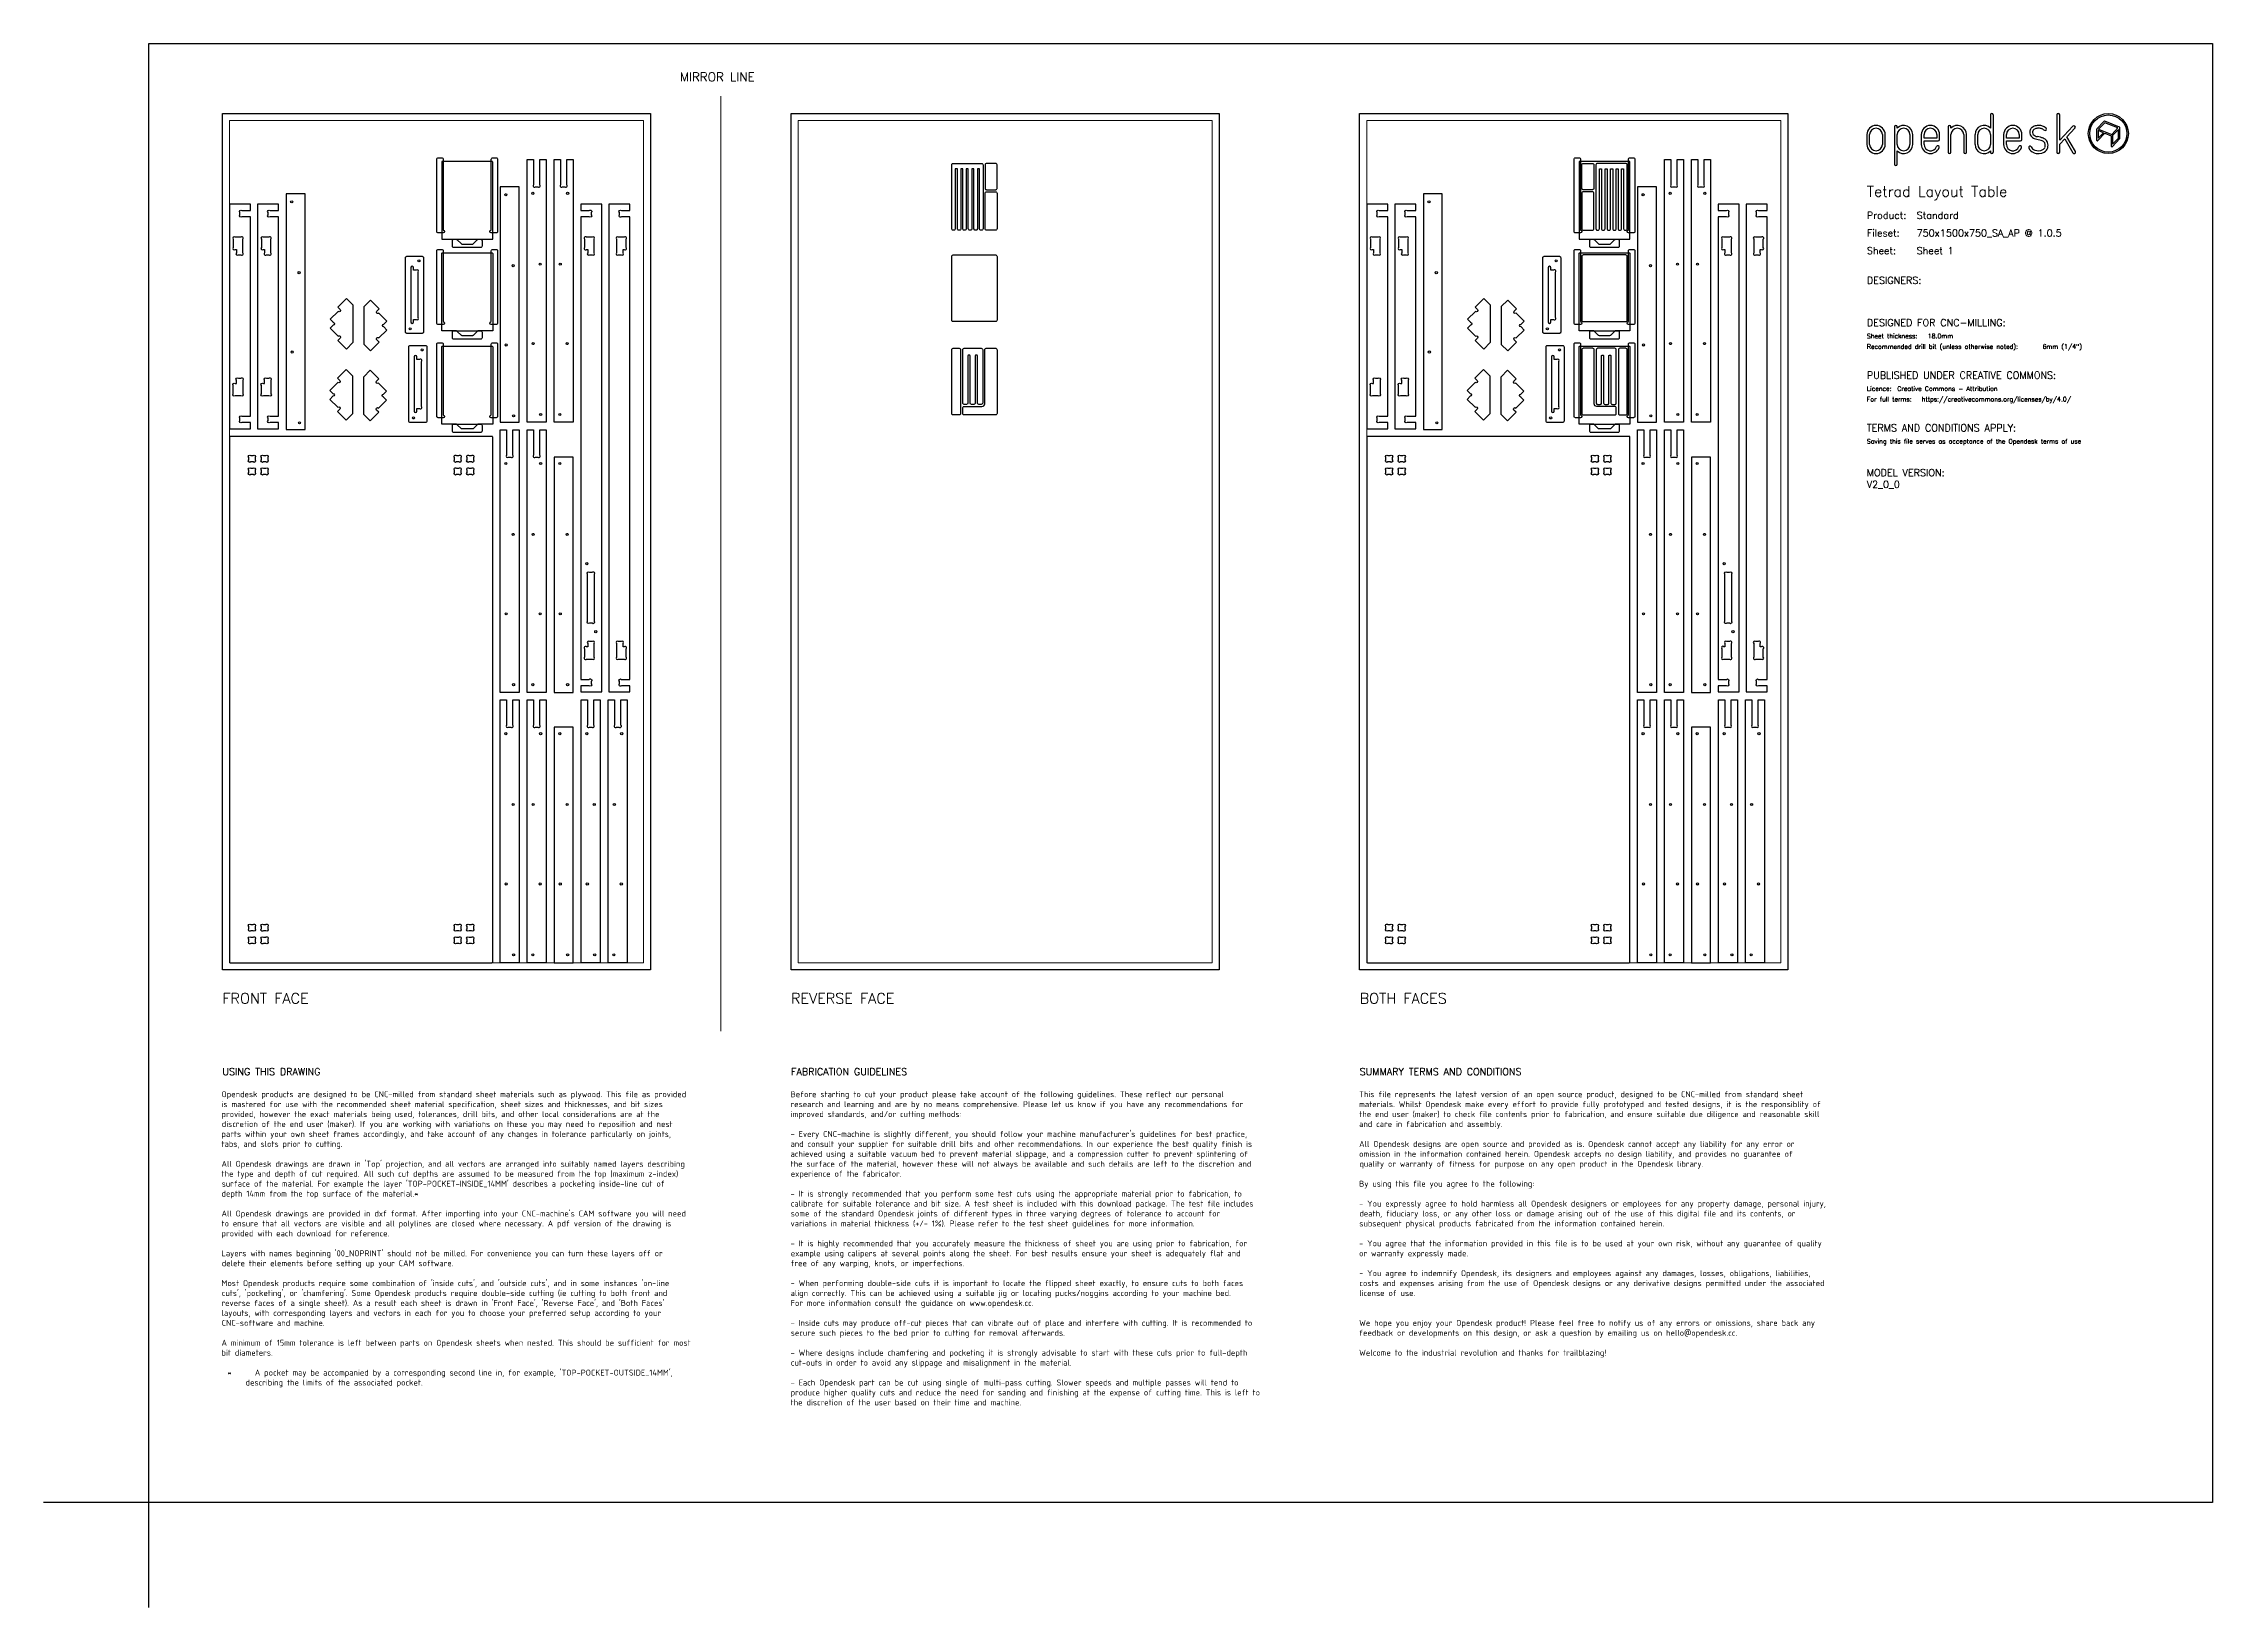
# Model space of a CAD drawing. Header units: millimetres. Extents: x -300 to 5880, y -300 to 4158.
import ezdxf
from ezdxf.enums import TextEntityAlignment as Align

# ---------------------------------------------------------------- set-up
doc = ezdxf.new("R2010")
doc.units = ezdxf.units.MM
doc.layers.add('00-NOPRINT_TEXT', color=7, linetype='Continuous', lineweight=25)
doc.layers.add('00_NOPRINT_TOLERANCE', color=7, linetype='Continuous', lineweight=5)
for name, color, linetype, lineweight, true_color in [('BOARD_$TH-NOMINAL', 3, 'Continuous', 30, 0x00ff00), ('REV-POCKET-INSIDE_14.000MM', 206, 'Continuous', 25, 0x531780), ('REV-POCKET-INSIDE_15.000MM', 226, 'Continuous', 25, 0x80176a), ('REV-POCKET-INSIDE_5.000MM', 196, 'Continuous', 25, 0x4a1780), ('TOP-CUT-INSIDE_18.000MM', 1, 'Continuous', 25, 0xff1c00), ('TOP-CUT-OUTSIDE_18.000MM', 220, 'Continuous', 25, 0xff00d1), ('TOP-HOLE-6.000MM-DIAM_18.000MM', 3, 'Continuous', 25, 0x00ff0c), ('TOP-HOLE-6.000MM-DIAM_8.000MM', 60, 'Continuous', 25, 0xadff00), ('TOP-POCKET-INSIDE_13.000MM', 5, 'Continuous', 25, 0x000fff), ('TOP-POCKET-INSIDE_9.000MM', 60, 'Continuous', 25, 0xb0ff00)]:
    doc.layers.add(name, color=color, linetype=linetype, lineweight=lineweight, true_color=true_color)
doc.styles.add('OD-ISOCP-17_221', font='isocp.shx')
doc.styles.add('OD-ISOCP-17_222', font='isocp.shx')
doc.styles.add('OD-ISOCP-17_223', font='isocp.shx')
doc.styles.add('OD-ISOCP-17_224', font='isocp.shx')
doc.styles.add('OD-ISOCP-17_225', font='isocp.shx')
doc.styles.add('OD-ISOCP-17_226', font='isocp.shx')
doc.styles.add('OD-ISOCP-17_227', font='isocp.shx')
doc.styles.add('OD-ISOCP-17_228', font='isocp.shx')
doc.styles.add('OD-ISOCP-17_229', font='isocp.shx')
doc.styles.add('OD-ISOCP-17_230', font='isocp.shx')
doc.styles.add('OD-ISOCP-17_231', font='isocp.shx')
doc.styles.add('OD-ISOCP-17_232', font='isocp.shx')
doc.styles.add('OD-ISOCP-17_233', font='isocp.shx')
doc.styles.add('OD-ISOCP-17_234', font='isocp.shx')
doc.styles.add('OD-ISOCP-17_235', font='isocp.shx')
doc.styles.add('OD-ISOCP-17_236', font='isocp.shx')
doc.styles.add('OD-ISOCP-17_237', font='isocp.shx')
doc.styles.add('OD-ISOCP-17_238', font='isocp.shx')
doc.styles.add('OD-ISOCP-17_239', font='isocp.shx')
doc.styles.add('OD-ISOCP-17_240', font='isocp.shx')
doc.styles.add('OD-ISOCP-17_241', font='isocp.shx')
doc.styles.add('OD-ISOCP-17_242', font='isocp.shx')
doc.styles.add('OD-ISOCP-17_243', font='isocp.shx')
doc.styles.add('OD-ISOCP-17_244', font='isocp.shx')
doc.styles.add('OD-ISOCP-17_245', font='isocp.shx')
doc.styles.add('OD-ISOCP-17_246', font='isocp.shx')
doc.styles.add('OD-ISOCP-17_247', font='isocp.shx')
doc.styles.add('OD-ISOCP-17_248', font='isocp.shx')
doc.styles.add('OD-ISOCP-17_249', font='isocp.shx')
doc.styles.add('OD-ISOCP-17_250', font='isocp.shx')
doc.styles.add('OD-ISOCP-17_251', font='isocp.shx')
doc.styles.add('OD-ISOCP-17_252', font='isocp.shx')
doc.styles.add('OD-ISOCP-17_253', font='isocp.shx')
doc.styles.add('OD-ISOCP-17_254', font='isocp.shx')
doc.styles.add('OD-ISOCP-17_255', font='isocp.shx')
doc.styles.add('OD-ISOCP-17_256', font='isocp.shx')
doc.styles.add('OD-ISOCP-17_257', font='isocp.shx')
doc.styles.add('OD-ISOCP-17_258', font='isocp.shx')
doc.styles.add('OD-ISOCP-17_259', font='isocp.shx')
doc.styles.add('OD-ISOCP-17_260', font='isocp.shx')
doc.styles.add('OD-ISOCP-17_261', font='isocp.shx')
doc.styles.add('OD-ISOCP-17_262', font='isocp.shx')
doc.styles.add('OD-ISOCP-17_263', font='isocp.shx')
doc.styles.add('OD-ISOCP-17_264', font='isocp.shx')
doc.styles.add('OD-ISOCP-17_265', font='isocp.shx')
doc.styles.add('OD-ISOCP-17_266', font='isocp.shx')
doc.styles.add('OD-ISOCP-17_267', font='isocp.shx')
doc.styles.add('OD-ISOCP-17_268', font='isocp.shx')
doc.styles.add('OD-ISOCP-17_269', font='isocp.shx')
doc.styles.add('OD-ISOCP-17_270', font='isocp.shx')
doc.styles.add('OD-ISOCP-17_271', font='isocp.shx')
doc.styles.add('OD-ISOCP-17_272', font='isocp.shx')
doc.styles.add('OD-ISOCP-17_273', font='isocp.shx')
doc.styles.add('OD-ISOCP-17_274', font='isocp.shx')
doc.styles.add('OD-ISOCP-17_275', font='isocp.shx')
doc.styles.add('OD-ISOCP-17_276', font='isocp.shx')
doc.styles.add('OD-ISOCP-17_277', font='isocp.shx')
doc.styles.add('OD-ISOCP-17_278', font='isocp.shx')
doc.styles.add('OD-ISOCP-17_279', font='isocp.shx')
doc.styles.add('OD-ISOCP-17_280', font='isocp.shx')
doc.styles.add('OD-ISOCP-17_281', font='isocp.shx')
doc.styles.add('OD-ISOCP-17_282', font='isocp.shx')
doc.styles.add('OD-ISOCP-17_283', font='isocp.shx')
doc.styles.add('OD-ISOCP-17_284', font='isocp.shx')
doc.styles.add('OD-ISOCP-17_285', font='isocp.shx')
doc.styles.add('OD-ISOCP-17_286', font='isocp.shx')
doc.styles.add('OD-ISOCP-17_287', font='isocp.shx')
doc.styles.add('OD-ISOCP-17_288', font='isocp.shx')
doc.styles.add('OD-SIMPLEX-13_86', font='simplex.shx')
doc.styles.add('OD-SIMPLEX-20_82', font='simplex.shx')
doc.styles.add('OD-SIMPLEX-20_86', font='simplex.shx')
doc.styles.add('OD-SIMPLEX-20_87', font='simplex.shx')
doc.styles.add('OD-SIMPLEX-20_88', font='simplex.shx')
doc.styles.add('OD-SIMPLEX-25_89', font='simplex.shx')
doc.styles.add('OD-SIMPLEX-30_83', font='simplex.shx')
doc.styles.add('OD-SIMPLEX-30_87', font='simplex.shx')
doc.styles.add('OD-SIMPLEX-30_88', font='simplex.shx')
doc.styles.add('OD-SIMPLEX-30_89', font='simplex.shx')

# ---------------------------------------------------------------- blocks, each defined once
blk = doc.blocks.new('Borders Opendesk_7')
at = {"layer": '00-NOPRINT_TEXT'}
for p, q in [((0, 4158), (5880, 4158)), ((0, 0), (0, 4158)), ((5880, 4158), (5880, 0)), ((4895, 3898), (4895, 3870.1)), ((4902.9, 3870.1), (4902.9, 3898)), ((4939.3, 3898), (4939.3, 3870.1)), ((4947.3, 3870.1), (4947.3, 3898)), ((4973.4, 3920.1), (4973.4, 3814.1)), ((4981.3, 3916.7), (4981.3, 3920.1)), ((4981.3, 3870.1), (4981.3, 3898)), ((5017.7, 3898), (5017.7, 3870.1)), ((5025.6, 3870.1), (5025.6, 3898)), ((5050, 3898), (5050, 3870.1)), ((5058, 3888.1), (5058, 3898)), ((5094.4, 3898), (5094.4, 3888.1)), ((5102.3, 3884.1), (5102.3, 3898)), ((5126.6, 3920.1), (5126.6, 3848)), ((5134.5, 3916.7), (5134.5, 3920.1)), ((5134.5, 3848), (5134.5, 3898)), ((5170.9, 3898), (5170.9, 3848)), ((5178.9, 3848), (5178.9, 3898)), ((5203, 3898), (5203, 3870.1)), ((5211, 3870.1), (5211, 3898)), ((5247.4, 3954), (5247.4, 3916.7)), ((5247.4, 3898), (5247.4, 3870.1)), ((5255.3, 3848), (5255.3, 3954)), ((5284.6, 3898), (5284.6, 3870.1)), ((5292.6, 3888.1), (5292.6, 3898)), ((5329, 3898), (5329, 3888.1)), ((5336.9, 3884.1), (5336.9, 3898)), ((5436.4, 3954), (5436.4, 3848)), ((5444.4, 3881.9), (5444.4, 3954)), ((5482.1, 3922), (5444.4, 3881.9)), ((5464.8, 3892.1), (5487.9, 3916.6)), ((5549.5, 3912.6), (5549.5, 3882.2)), ((5570.5, 3935.8), (5550.1, 3914)), ((5553.1, 3880.8), (5572.9, 3901.9)), ((5553.7, 3909.6), (5553.7, 3887.4)), ((5568.8, 3903.5), (5553.7, 3909.6)), ((5553.7, 3887.4), (5568.8, 3903.5)), ((5572.6, 3931.9), (5555.2, 3913.4)), ((5555.2, 3913.4), (5592.6, 3898.3)), ((5610, 3916.9), (5572.6, 3931.9)), ((5614.4, 3919.6), (5572.8, 3936.3)), ((5572.9, 3901.9), (5591.1, 3894.5)), ((5591.1, 3894.5), (5591.1, 3865.5)), ((5592.6, 3898.3), (5610, 3916.9)), ((5611.5, 3912.4), (5595.2, 3895.1)), ((5595.2, 3895.1), (5595.2, 3870.7)), ((5611.5, 3888.1), (5611.5, 3912.4)), ((5615.7, 3887.3), (5615.7, 3917.6)), ((4981.3, 3814.1), (4981.3, 3851.4)), ((5094.4, 3888.1), (5058, 3888.1)), ((5058, 3870.1), (5058, 3880.1)), ((5058, 3880.1), (5098.3, 3880.1)), ((5247.4, 3851.4), (5247.4, 3848)), ((5329, 3888.1), (5292.6, 3888.1)), ((5292.6, 3870.1), (5292.6, 3880.1)), ((5292.6, 3880.1), (5332.9, 3880.1)), ((5444.4, 3870.4), (5459.1, 3886)), ((5444.4, 3848), (5444.4, 3870.4)), ((5459.1, 3886), (5482.1, 3846)), ((5489, 3850), (5464.8, 3892.1)), ((5594.7, 3864.1), (5615.1, 3885.8)), ((5595.2, 3870.7), (5611.5, 3888.1)), ((0, 0), (-300, 0)), ((0, -300), (0, 0)), ((5880, 0), (0, 0))]:
    blk.add_line(p, q, dxfattribs=at)
for radius in [57, 52.9]:
    blk.add_circle((5582.9, 3901), radius, dxfattribs=at)
for centre, radius, start, end in [((5251.3, 3954), 3.97, 0, 180), ((5440.4, 3954), 3.97, 0, 180), ((4921.1, 3898), 26.1, 0, 180), ((4921.1, 3898), 18.2, 0, 180), ((4977.3, 3920.1), 3.97, 0, 180), ((4999.5, 3898), 26.1, 0, 134.13157), ((4999.5, 3898), 18.2, 0, 180), ((5076.2, 3898), 26.1, 0, 180), ((5076.2, 3898), 18.2, 0, 180), ((5130.6, 3920.1), 3.97, 0, 180), ((5152.7, 3898), 26.1, 0, 134.13157), ((5152.7, 3898), 18.2, 0, 180), ((5229.2, 3898), 26.1, 45.86843, 180), ((5229.2, 3898), 18.2, 0, 180), ((5310.8, 3898), 26.1, 0, 180), ((5310.8, 3898), 18.2, 0, 180), ((5377.2, 3904.5), 18.3, 167.09639, 235.84532), ((5375.9, 3904.8), 16.9, 150.51394, 167.04891), ((5377.5, 3903.4), 19, 138.98821, 149.26699), ((5377.5, 3903.4), 19, 127.9168, 138.98821), ((5380.5, 3899.5), 24, 111.70118, 127.9168), ((5377.2, 3904.5), 10.3, 167.96032, 235.86134), ((5375.9, 3904.8), 8.99, 151.05191, 168.02381), ((5377.5, 3903.4), 11.1, 138.98821, 148.80915), ((5377.5, 3903.4), 11.1, 127.9168, 138.98821), ((5380.5, 3899.5), 16, 111.70118, 127.9168), ((5382, 3911.6), 18.9, 235.85111, 248.09121), ((5383.5, 3891.9), 32.1, 90, 111.70118), ((5383.5, 3891.9), 24.2, 90, 111.70118), ((5388.7, 3928.4), 37, 248.09121, 257.53847), ((5383.5, 3878.8), 45.3, 80.71035, 90), ((5383.5, 3878.8), 37.3, 80.71035, 90), ((5385.9, 3893.2), 22.7, 71.50348, 80.71035), ((5385.9, 3893.2), 30.7, 71.50348, 80.71035), ((5387.1, 3896.7), 19, 61.03556, 71.50348), ((5387.1, 3896.7), 26.9, 61.03556, 71.50348), ((5387.1, 3896.7), 19, 46.7983, 61.03556), ((5387.1, 3896.7), 26.9, 46.7983, 61.03556), ((5402.8, 3913.5), 3.97, 226.7983, 46.7983), ((5485, 3919.3), 3.97, 316.71352, 136.71352), ((5551.6, 3912.6), 2.06, 136.76961, 180), ((5572, 3934.4), 2.06, 68.07144, 136.76961), ((5613.6, 3917.6), 2.06, 0, 68.07144), ((4921.1, 3870.1), 26.1, 180, 0), ((4921.1, 3870.1), 18.2, 180, 0), ((4999.5, 3870.1), 18.2, 180, 0), ((4999.5, 3870.1), 26.1, 225.86843, 0), ((5076.2, 3870.1), 26.1, 180, 340.02575), ((5076.2, 3870.1), 18.2, 180, 340.02575), ((5097, 3862.6), 3.97, 340.02575, 160.02575), ((5098.3, 3884.1), 3.97, 270, 0), ((5130.6, 3848), 3.97, 180, 0), ((5174.9, 3848), 3.97, 180, 0), ((5229.2, 3870.1), 26.1, 180, 314.13157), ((5229.2, 3870.1), 18.2, 180, 0), ((5251.3, 3848), 3.97, 180, 0), ((5310.8, 3870.1), 26.1, 180, 340.02575), ((5310.8, 3870.1), 18.2, 180, 340.02575), ((5331.6, 3862.6), 3.97, 340.02575, 160.02575), ((5332.9, 3884.1), 3.97, 270, 0), ((5359.7, 3861.7), 3.97, 24.78597, 204.78597), ((5380.2, 3871.2), 26.6, 204.78597, 247.9544), ((5380.2, 3871.2), 18.7, 204.78597, 247.9544), ((5382, 3911.6), 26.9, 235.85111, 248.09121), ((5383.5, 3879.3), 35.4, 247.9544, 298.20261), ((5388.7, 3928.4), 44.9, 248.09121, 257.53847), ((5383.5, 3879.3), 27.4, 247.9544, 298.20261), ((5300, 3526.6), 366.5, 76.19474, 77.53847), ((5300, 3526.6), 374.5, 76.19474, 77.53847), ((5372.7, 3822.5), 61.9, 69.1442, 76.19474), ((5372.7, 3822.5), 69.8, 69.1442, 76.19474), ((5389.5, 3866.6), 14.6, 38.92909, 69.1442), ((5390.6, 3866.1), 12.5, 298.20261, 343.80333), ((5389.5, 3866.6), 22.5, 38.92909, 69.1442), ((5390.6, 3866.1), 20.4, 298.20261, 343.80333), ((5393.9, 3870.2), 8.99, 17.58344, 38.92909), ((5385.6, 3867.6), 17.6, 343.80333, 17.58344), ((5393.9, 3870.2), 16.9, 17.58344, 38.92909), ((5385.6, 3867.6), 25.5, 343.80333, 17.58344), ((5440.4, 3848), 3.97, 180, 0), ((5485.5, 3848), 3.97, 209.84173, 29.84173), ((5551.6, 3882.2), 2.06, 180, 316.76961), ((5593.2, 3865.5), 2.06, 180, 316.76961), ((5613.6, 3887.3), 2.06, 316.76961, 0), ((4977.3, 3814.1), 3.97, 180, 0)]:
    blk.add_arc(centre, radius, start, end, dxfattribs=at)
at = {"layer": '00_NOPRINT_TOLERANCE', "ltscale": 0.379202}
for p, q in [((210, 3958), (1430, 3958)), ((210, 1518), (210, 3958)), ((1430, 3958), (1430, 1518)), ((1830, 3958), (3050, 3958)), ((1830, 1518), (1830, 3958)), ((3050, 3958), (3050, 1518)), ((3450, 3958), (4670, 3958)), ((3450, 1518), (3450, 3958)), ((4670, 3958), (4670, 1518)), ((1430, 1518), (210, 1518)), ((3050, 1518), (1830, 1518)), ((4670, 1518), (3450, 1518))]:
    blk.add_line(p, q, dxfattribs=at)
at = {"layer": '00_NOPRINT_TOLERANCE', "ltscale": 0.379043}
blk.add_line((1630, 1343.2), (1630, 4008), dxfattribs=at)
at = {"layer": '00_NOPRINT_TOLERANCE', "ltscale": 0.380876}
for p, q in [((230, 3938), (1410, 3938)), ((1850, 3938), (3030, 3938)), ((3470, 3938), (4650, 3938)), ((1410, 1538), (230, 1538)), ((3030, 1538), (1850, 1538)), ((4650, 1538), (3470, 1538))]:
    blk.add_line(p, q, dxfattribs=at)
at = {"layer": '00_NOPRINT_TOLERANCE', "ltscale": 0.380023}
for p, q in [((230, 1538), (230, 3938)), ((1410, 3938), (1410, 1538)), ((1850, 1538), (1850, 3938)), ((3030, 3938), (3030, 1538)), ((3470, 1538), (3470, 3938)), ((4650, 3938), (4650, 1538))]:
    blk.add_line(p, q, dxfattribs=at)
at = {"layer": 'BOARD_$TH-NOMINAL'}
for p, q in [((210, 3958), (1430, 3958)), ((210, 1518), (210, 3958)), ((1430, 3958), (1430, 1518)), ((1830, 3958), (3050, 3958)), ((1830, 1518), (1830, 3958)), ((3050, 3958), (3050, 1518)), ((3450, 3958), (4670, 3958)), ((3450, 1518), (3450, 3958)), ((4670, 3958), (4670, 1518)), ((1430, 1518), (210, 1518)), ((3050, 1518), (1830, 1518)), ((4670, 1518), (3450, 1518))]:
    blk.add_line(p, q, dxfattribs=at)
at = {"layer": '00-NOPRINT_TEXT'}
for s, height, style, p in [('MIRROR LINE', 25, 'OD-SIMPLEX-25_89', (1513.3, 4049.9)), ('Tetrad Layout Table', 30, 'OD-SIMPLEX-30_83', (4895, 3720.9)), ('Product:', 20, 'OD-SIMPLEX-20_82', (4895, 3657.9)), ('Standard', 20, 'OD-SIMPLEX-20_82', (5036.9, 3657.9)), ('Fileset:', 20, 'OD-SIMPLEX-20_82', (4895, 3607.7)), ('750x1500x750_SA_AP @ 1.0.5', 20, 'OD-SIMPLEX-20_82', (5036.9, 3607.6)), ('Sheet:', 20, 'OD-SIMPLEX-20_82', (4895, 3557.4)), ('Sheet 1', 20, 'OD-SIMPLEX-20_82', (5036.9, 3557.5)), ('DESIGNERS:', 20, 'OD-SIMPLEX-20_82', (4895, 3472.4)), ('DESIGNED FOR CNC-MILLING:', 20, 'OD-SIMPLEX-20_82', (4895, 3352.4)), ('Sheet thickness:', 13, 'OD-SIMPLEX-13_86', (4895, 3317.4)), ('Recommended drill bit (unless otherwise noted):', 13, 'OD-SIMPLEX-13_86', (4895, 3287.4)), ('18.0mm', 13, 'OD-SIMPLEX-13_86', (5068.3, 3317.4)), ('6mm (1/4")', 13, 'OD-SIMPLEX-13_86', (5395.5, 3287.4)), ('PUBLISHED UNDER CREATIVE COMMONS:', 20, 'OD-SIMPLEX-20_82', (4895, 3202.4)), ('Licence:', 13, 'OD-SIMPLEX-13_86', (4895, 3167.4)), ('Creative Commons - Attribution', 13, 'OD-SIMPLEX-13_86', (4981.5, 3167.4)), ('https://creativecommons.org/licenses/by/4.0/', 13, 'OD-SIMPLEX-13_86', (5051.1, 3137.4)), ('For full terms:', 13, 'OD-SIMPLEX-13_86', (4895, 3137.4)), ('TERMS AND CONDITIONS APPLY:', 20, 'OD-SIMPLEX-20_82', (4895, 3052.3)), ('Saving this file serves as acceptance of the Opendesk terms of use ', 13, 'OD-SIMPLEX-13_86', (4895, 3017.3))]:
    blk.add_text(s, height=height, dxfattribs=dict(at, style=style)).set_placement(p)
at = {"layer": '00-NOPRINT_TEXT', "color": 7}
for s, height, style, p in [('FRONT FACE', 30, 'OD-SIMPLEX-30_89', (210, 1451.3)), ('REVERSE FACE', 30, 'OD-SIMPLEX-30_88', (1830, 1451.3)), ('BOTH FACES', 30, 'OD-SIMPLEX-30_87', (3450, 1451.3)), ('USING THIS DRAWING', 20, 'OD-SIMPLEX-20_88', (210, 1237.4)), ('FABRICATION GUIDELINES', 20, 'OD-SIMPLEX-20_87', (1830, 1237.4)), ('SUMMARY TERMS AND CONDITIONS', 20, 'OD-SIMPLEX-20_86', (3450, 1237.4))]:
    blk.add_text(s, height=height, dxfattribs=dict(at, style=style)).set_placement(p, align=Align.TOP_LEFT)
for s, style, p in [('Opendesk products are designed to be CNC-milled from standard sheet materials such as plywood. This file as provided', 'OD-ISOCP-17_265', (207.4, 1154.7)), ('is mastered for use with the recommended sheet material specification, sheet sizes and thicknesses, and bit sizes', 'OD-ISOCP-17_266', (207.4, 1126.3)), ('provided, however the exact materials being used, tolerances, drill bits, and other local considerations are at the', 'OD-ISOCP-17_267', (207.4, 1098)), ('research and learning and are by no means comprehensive. Please let us know if you have any recommendations for', 'OD-ISOCP-17_241', (1828.7, 1126.3)), ('Before starting to cut your product please take account of the following guidelines. These reflect our personal', 'OD-ISOCP-17_240', (1828.7, 1154.7)), ('improved standards, and/or cutting methods:', 'OD-ISOCP-17_242', (1828.7, 1098)), ('the end user (maker) to check file contents prior to fabrication, and ensure suitable due diligence and reasonable skill', 'OD-ISOCP-17_223', (3448.5, 1098)), ('This file represents the latest version of an open source product, designed to be CNC-milled from standard sheet', 'OD-ISOCP-17_221', (3448.5, 1154.7)), ('materials. Whilst Opendesk make every effort to provide fully prototyped and tested designs, it is the responsiblity of', 'OD-ISOCP-17_222', (3448.5, 1126.3)), ('parts within your own sheet frames accordingly, and take account of any changes in tolerance particularly on joints,', 'OD-ISOCP-17_269', (207.4, 1041.3)), ('discretion of the end user (maker). If you are working with variations on these you may need to reposition and nest', 'OD-ISOCP-17_268', (208.1, 1069.7)), ("- Every CNC-machine is slightly different, you should follow your machine manufacturer's guidelines for best practice,", 'OD-ISOCP-17_243', (1828.7, 1041.3)), ('and care in fabrication and assembly.', 'OD-ISOCP-17_224', (3448.5, 1069.7)), ('tabs, and slots prior to cutting.', 'OD-ISOCP-17_270', (207.4, 1013)), ('and consult your supplier for suitable drill bits and other recommendations. In our experience the best quality finish is', 'OD-ISOCP-17_244', (1828.7, 1013)), ('achieved using a suitable vacuum bed to prevent material slippage, and a compression cutter to prevent splintering of', 'OD-ISOCP-17_245', (1828.7, 984.7)), ('All Opendesk designs are open source and provided as is. Opendesk cannot accept any liability for any error or', 'OD-ISOCP-17_225', (3448.5, 1013)), ('omission in the information contained herein. Opendesk accepts no design liability, and provides no guarantee of', 'OD-ISOCP-17_226', (3448.5, 984.7)), ('the type and depth of cut required. All such cut depths are assumed to be measured from the top (maximum z-index)', 'OD-ISOCP-17_272', (207.4, 928)), ("All Opendesk drawings are drawn in 'Top' projection, and all vectors are arranged into suitably named layers describing", 'OD-ISOCP-17_271', (207.4, 956.3)), ('the surface of the material, however these will not always be available and such details are left to the discretion and', 'OD-ISOCP-17_246', (1828.7, 956.3)), ('experience of the fabricator.', 'OD-ISOCP-17_247', (1829.2, 928)), ('quality or warranty of fitness for purpose on any open product in the Opendesk library.', 'OD-ISOCP-17_227', (3449.1, 956.3)), ('depth 14mm from the top surface of the material.*', 'OD-ISOCP-17_274', (207.4, 871.3)), ("surface of the material. For example the layer 'TOP-POCKET-INSIDE_14MM' describes a pocketing inside-line cut of", 'OD-ISOCP-17_273', (208, 899.7)), ('- It is strongly recommended that you perform some test cuts using the appropriate material prior to fabrication, to', 'OD-ISOCP-17_248', (1828.7, 871.3)), ('By using this file you agree to the following:', 'OD-ISOCP-17_228', (3448.5, 899.7)), ('to ensure that all vectors are visible and all polylines are closed where necessary. A pdf version of the drawing is', 'OD-ISOCP-17_276', (207.4, 786.3)), ("All Opendesk drawings are provided in dxf format. After importing into your CNC-machine's CAM software you will need", 'OD-ISOCP-17_275', (207.4, 814.7)), ('variations in material thickness (+/- 1%). Please refer to the test sheet guidelines for more information.', 'OD-ISOCP-17_251', (1828.7, 786.3)), ('some of the standard Opendesk joints of different types in three varying degrees of tolerance to account for', 'OD-ISOCP-17_250', (1829.2, 814.7)), ('calibrate for suitable tolerance and bit size. A test sheet is included with this download package. The test file includes', 'OD-ISOCP-17_249', (1829.3, 843)), ('- You expressly agree to hold harmless all Opendesk designers or employees for any property damage, personal injury,', 'OD-ISOCP-17_229', (3448.5, 843)), ('subsequent physical products fabricated from the information contained herein.', 'OD-ISOCP-17_231', (3449, 786.3)), ('death, fiduciary loss, or any other loss or damage arising out of the use of this digital file and its contents, or', 'OD-ISOCP-17_230', (3449.1, 814.7)), ('provided with each download for reference.', 'OD-ISOCP-17_277', (207.4, 758)), ('- It is highly recommended that you accurately measure the thickness of sheet you are using prior to fabrication, for', 'OD-ISOCP-17_252', (1828.7, 729.7)), ('- You agree that the information provided in this file is to be used at your own risk, without any guarantee of quality', 'OD-ISOCP-17_232', (3448.5, 729.7)), ("Layers with names beginning '00_NOPRINT' should not be milled. For convenience you can turn these layers off or", 'OD-ISOCP-17_278', (207.4, 701.3)), ('delete their elements before setting up your CAM software.', 'OD-ISOCP-17_279', (208.1, 673)), ('free of any warping, knots, or imperfections.', 'OD-ISOCP-17_254', (1828.7, 673)), ('example using calipers at several points along the sheet. For best results ensure your sheet is adequately flat and', 'OD-ISOCP-17_253', (1829.2, 701.3)), ('or warranty expressly made.', 'OD-ISOCP-17_233', (3448.5, 701.3)), ("Most Opendesk products require some combination of 'inside cuts', and 'outside cuts', and in some instances 'on-line", 'OD-ISOCP-17_280', (207.4, 616.3)), ('- When performing double-side cuts it is important to locate the flipped sheet exactly, to ensure cuts to both faces', 'OD-ISOCP-17_255', (1828.7, 616.3)), ('- You agree to indemnify Opendesk, its designers and employees against any damages, losses, obligations, liabilities,', 'OD-ISOCP-17_234', (3448.5, 644.7)), ('costs and expenses arising from the use of Opendesk designs or any derivative designs permitted under the associated', 'OD-ISOCP-17_235', (3449.1, 616.3)), ("reverse faces of a single sheet). As a result each sheet is drawn in 'Front Face', 'Reverse Face', and 'Both Faces'", 'OD-ISOCP-17_282', (207.4, 559.7)), ("cuts', 'pocketing', or 'chamfering'. Some Opendesk products require double-side cutting (ie cutting to both front and", 'OD-ISOCP-17_281', (208.1, 588)), ('align correctly. This can be achieved using a suitable jig or locating pucks/noggins according to your machine bed.', 'OD-ISOCP-17_256', (1828.7, 588)), ('For more information consult the guidance on www.opendesk.cc.', 'OD-ISOCP-17_257', (1828.7, 559.7)), ('license of use.', 'OD-ISOCP-17_236', (3448.8, 588)), ('layouts, with corresponding layers and vectors in each for you to choose your preferred setup according to your', 'OD-ISOCP-17_283', (207.8, 531.3)), ('CNC-software and machine.', 'OD-ISOCP-17_284', (208.2, 503)), ('- Inside cuts may produce off-cut pieces that can vibrate out of place and interfere with cutting. It is recommended to', 'OD-ISOCP-17_258', (1828.7, 503)), ('We hope you enjoy your Opendesk product! Please feel free to notify us of any errors or omissions, share back any', 'OD-ISOCP-17_237', (3448.5, 503)), ('A minimum of 15mm tolerance is left between parts on Opendesk sheets when nested. This should be sufficient for most', 'OD-ISOCP-17_285', (207.4, 446.3)), ('bit diameters.', 'OD-ISOCP-17_286', (207.4, 418)), ('- Where designs include chamfering and pocketing it is strongly advisable to start with these cuts prior to full-depth', 'OD-ISOCP-17_260', (1828.7, 418)), ('secure such pieces to the bed prior to cutting for removal afterwards.', 'OD-ISOCP-17_259', (1829.2, 474.7)), ('Welcome to the industrial revolution and thanks for trailblazing!', 'OD-ISOCP-17_239', (3448.5, 418)), ('feedback or developments on this design, or ask a question by emailing us on hello@opendesk.cc.', 'OD-ISOCP-17_238', (3448.5, 474.7)), ("*      A pocket may be accompanied by a corresponding second line in, for example, 'TOP-POCKET-OUTSIDE_14MM',", 'OD-ISOCP-17_287', (224.4, 361.3)), ('cut-outs in order to avoid any slippage and misalignment in the material.', 'OD-ISOCP-17_261', (1829.3, 389.7)), ('describing the limits of the associated pocket.', 'OD-ISOCP-17_288', (276.1, 333)), ('- Each Opendesk part can be cut using single of multi-pass cutting. Slower speeds and multiple passes will tend to', 'OD-ISOCP-17_262', (1828.7, 333)), ('produce higher quality cuts and reduce the need for sanding and finishing at the expense of cutting time. This is left to', 'OD-ISOCP-17_263', (1828.7, 304.7)), ('the discretion of the user based on their time and machine.', 'OD-ISOCP-17_264', (1828.7, 276.3))]:
    blk.add_text(s, height=17, dxfattribs=dict(at, style=style)).set_placement(p)

msp = doc.modelspace()

# ---------------------------------------------------------------- linework, layer by layer
at = {"layer": 'REV-POCKET-INSIDE_14.000MM'}
msp.add_lwpolyline([(2417, 3368.9, -0.414214), (2413, 3364.9), (2292, 3364.9, -0.414214), (2288, 3368.9), (2288, 3550.9, -0.414214), (2292, 3554.9), (2413, 3554.9, -0.414214), (2417, 3550.9)], format="xyb", close=True, dxfattribs=at)
at = {"layer": 'REV-POCKET-INSIDE_14.000MM', "extrusion": (1e-16, 0, -1)}
msp.add_lwpolyline([(-4083, 3368.9, -0.414214), (-4087, 3364.9), (-4208, 3364.9, -0.414214), (-4212, 3368.9), (-4212, 3550.9, -0.414214), (-4208, 3554.9), (-4087, 3554.9, -0.414214), (-4083, 3550.9)], format="xyb", close=True, dxfattribs=at)
at = {"layer": 'REV-POCKET-INSIDE_15.000MM'}
for points in [[(2377, 3811.8), (2377, 3629.8, -0.414214), (2373, 3625.8), (2371, 3625.8, -0.414214), (2367, 3629.8), (2367, 3800.8), (2361, 3800.8), (2361, 3629.8, -0.414214), (2357, 3625.8), (2355, 3625.8, -0.414214), (2351, 3629.8), (2351, 3800.8), (2345, 3800.8), (2345, 3629.8, -0.414214), (2341, 3625.8), (2339, 3625.8, -0.414214), (2335, 3629.8), (2335, 3800.8), (2329, 3800.8), (2329, 3629.8, -0.414214), (2325, 3625.8), (2323, 3625.8, -0.414214), (2319, 3629.8), (2319, 3800.8), (2314, 3800.8), (2314, 3629.8, -0.414214), (2310, 3625.8), (2308, 3625.8, -0.414214), (2304, 3629.8), (2304, 3800.8), (2298, 3800.8), (2298, 3629.8, -0.414214), (2294, 3625.8), (2292, 3625.8, -0.414214), (2288, 3629.8), (2288, 3811.8, -0.414214), (2292, 3815.8), (2373, 3815.8, -0.414214)], [(2417, 3811.8, 0.414214), (2413, 3815.8), (2387, 3815.8, 0.414214), (2383, 3811.8), (2383, 3744.8, 0.414214), (2387, 3740.8), (2413, 3740.8, 0.414214), (2417, 3744.8)], [(2417, 3730.8), (2417, 3629.8, -0.414214), (2413, 3625.8), (2387, 3625.8, -0.414214), (2383, 3629.8), (2383, 3730.8, -0.414214), (2387, 3734.8), (2413, 3734.8, -0.414214)], [(2340, 3268, 0.414214), (2339, 3269), (2335, 3269, 0.414214), (2334, 3268), (2334, 3133, -0.414214), (2330, 3129), (2323, 3129, -0.414214), (2319, 3133), (2319, 3285, -0.414214), (2323, 3289), (2372, 3289, -0.414214), (2376, 3285), (2376, 3133, -0.414214), (2372, 3129), (2365, 3129, -0.414214), (2361, 3133), (2361, 3268, 0.414214), (2360, 3269), (2356, 3269, 0.414214), (2355, 3268), (2355, 3133, -0.414214), (2351, 3129), (2344, 3129, -0.414214), (2340, 3133)], [(2382, 3131), (2382, 3285, -0.414214), (2386, 3289), (2413, 3289, -0.414214), (2417, 3285), (2417, 3103, -0.414214), (2413, 3099), (2323, 3099, -0.414214), (2319, 3103), (2319, 3119, -0.414214), (2323, 3123), (2374, 3123, 0.414214)]]:
    msp.add_lwpolyline(points, format="xyb", close=True, dxfattribs=at)
at = {"layer": 'REV-POCKET-INSIDE_15.000MM', "extrusion": (1e-16, 0, -1)}
for points in [[(-4083, 3811.8, 0.414214), (-4087, 3815.8), (-4113, 3815.8, 0.414214), (-4117, 3811.8), (-4117, 3744.8, 0.414214), (-4113, 3740.8), (-4087, 3740.8, 0.414214), (-4083, 3744.8)], [(-4123, 3811.8), (-4123, 3629.8, -0.414214), (-4127, 3625.8), (-4129, 3625.8, -0.414214), (-4133, 3629.8), (-4133, 3800.8), (-4139, 3800.8), (-4139, 3629.8, -0.414214), (-4143, 3625.8), (-4145, 3625.8, -0.414214), (-4149, 3629.8), (-4149, 3800.8), (-4155, 3800.8), (-4155, 3629.8, -0.414214), (-4159, 3625.8), (-4161, 3625.8, -0.414214), (-4165, 3629.8), (-4165, 3800.8), (-4171, 3800.8), (-4171, 3629.8, -0.414214), (-4175, 3625.8), (-4177, 3625.8, -0.414214), (-4181, 3629.8), (-4181, 3800.8), (-4186, 3800.8), (-4186, 3629.8, -0.414214), (-4190, 3625.8), (-4192, 3625.8, -0.414214), (-4196, 3629.8), (-4196, 3800.8), (-4202, 3800.8), (-4202, 3629.8, -0.414214), (-4206, 3625.8), (-4208, 3625.8, -0.414214), (-4212, 3629.8), (-4212, 3811.8, -0.414214), (-4208, 3815.8), (-4127, 3815.8, -0.414214)], [(-4083, 3730.8), (-4083, 3629.8, -0.414214), (-4087, 3625.8), (-4113, 3625.8, -0.414214), (-4117, 3629.8), (-4117, 3730.8, -0.414214), (-4113, 3734.8), (-4087, 3734.8, -0.414214)], [(-4118, 3131), (-4118, 3285, -0.414214), (-4114, 3289), (-4087, 3289, -0.414214), (-4083, 3285), (-4083, 3103, -0.414214), (-4087, 3099), (-4177, 3099, -0.414214), (-4181, 3103), (-4181, 3119, -0.414214), (-4177, 3123), (-4126, 3123, 0.414214)], [(-4160, 3268, 0.414214), (-4161, 3269), (-4165, 3269, 0.414214), (-4166, 3268), (-4166, 3133, -0.414214), (-4170, 3129), (-4177, 3129, -0.414214), (-4181, 3133), (-4181, 3285, -0.414214), (-4177, 3289), (-4128, 3289, -0.414214), (-4124, 3285), (-4124, 3133, -0.414214), (-4128, 3129), (-4135, 3129, -0.414214), (-4139, 3133), (-4139, 3268, 0.414214), (-4140, 3269), (-4144, 3269, 0.414214), (-4145, 3268), (-4145, 3133, -0.414214), (-4149, 3129), (-4156, 3129, -0.414214), (-4160, 3133)]]:
    msp.add_lwpolyline(points, format="xyb", close=True, dxfattribs=at)
at = {"layer": 'REV-POCKET-INSIDE_5.000MM'}
msp.add_lwpolyline([(2288, 3285, -0.414214), (2292, 3289), (2309, 3289, -0.414214), (2313, 3285), (2313, 3103, -0.414214), (2309, 3099), (2292, 3099, -0.414214), (2288, 3103)], format="xyb", close=True, dxfattribs=at)
at = {"layer": 'REV-POCKET-INSIDE_5.000MM', "extrusion": (1e-16, 0, -1)}
msp.add_lwpolyline([(-4212, 3285, -0.414214), (-4208, 3289), (-4191, 3289, -0.414214), (-4187, 3285), (-4187, 3103, -0.414214), (-4191, 3099), (-4208, 3099, -0.414214), (-4212, 3103)], format="xyb", close=True, dxfattribs=at)
at = {"layer": 'TOP-CUT-INSIDE_18.000MM'}
for points in [[(762.2, 3511.2), (754.8, 3511.2), (754.8, 3518.6, 1), (746.8, 3518.6), (746.8, 3364.1, 1), (754.8, 3364.1), (754.8, 3371.4), (762.2, 3371.4, 1), (767.9, 3377.1), (767.9, 3505.6, 1)], [(4002.2, 3511.2), (3994.8, 3511.2), (3994.8, 3518.6, 1), (3986.8, 3518.6), (3986.8, 3364.1, 1), (3994.8, 3364.1), (3994.8, 3371.4), (4002.2, 3371.4, 1), (4007.9, 3377.1), (4007.9, 3505.6, 1)], [(333.3, 2965), (326.7, 2965, -1), (321, 2970.7), (321, 2977.3, -1), (326.7, 2983), (333.3, 2983, -1), (339, 2977.3), (339, 2970.7, -1)], [(919.3, 2965), (912.7, 2965, -1), (907, 2970.7), (907, 2977.3, -1), (912.7, 2983), (919.3, 2983, -1), (925, 2977.3), (925, 2970.7, -1)], [(3573.3, 2965), (3566.7, 2965, -1), (3561, 2970.7), (3561, 2977.3, -1), (3566.7, 2983), (3573.3, 2983, -1), (3579, 2977.3), (3579, 2970.7, -1)], [(4159.3, 2965), (4152.7, 2965, -1), (4147, 2970.7), (4147, 2977.3, -1), (4152.7, 2983), (4159.3, 2983, -1), (4165, 2977.3), (4165, 2970.7, -1)], [(297.3, 2929), (290.7, 2929, -1), (285, 2934.7), (285, 2941.3, -1), (290.7, 2947), (297.3, 2947, -1), (303, 2941.3), (303, 2934.7, -1)], [(333.3, 2929), (326.7, 2929, -1), (321, 2934.7), (321, 2941.3, -1), (326.7, 2947), (333.3, 2947, -1), (339, 2941.3), (339, 2934.7, -1)], [(907, 2934.7), (907, 2941.3, -1), (912.7, 2947), (919.3, 2947, -1), (925, 2941.3), (925, 2934.7, -1), (919.3, 2929), (912.7, 2929, -1)], [(3537.3, 2929), (3530.7, 2929, -1), (3525, 2934.7), (3525, 2941.3, -1), (3530.7, 2947), (3537.3, 2947, -1), (3543, 2941.3), (3543, 2934.7, -1)], [(3573.3, 2929), (3566.7, 2929, -1), (3561, 2934.7), (3561, 2941.3, -1), (3566.7, 2947), (3573.3, 2947, -1), (3579, 2941.3), (3579, 2934.7, -1)], [(4147, 2934.7), (4147, 2941.3, -1), (4152.7, 2947), (4159.3, 2947, -1), (4165, 2941.3), (4165, 2934.7, -1), (4159.3, 2929), (4152.7, 2929, -1)], [(1263.3, 2651.2, -1), (1269, 2645.5), (1269, 2511, -1), (1263.3, 2505.4), (1256, 2505.4, -1), (1250.4, 2511), (1250.4, 2645.5, -1), (1256, 2651.2)], [(4503.3, 2651.2, -1), (4509, 2645.5), (4509, 2511, -1), (4503.3, 2505.4), (4496, 2505.4, -1), (4490.4, 2511), (4490.4, 2645.5, -1), (4496, 2651.2)], [(333.3, 1629), (326.7, 1629, -1), (321, 1634.7), (321, 1641.3, -1), (326.7, 1647), (333.3, 1647, -1), (339, 1641.3), (339, 1634.7, -1)], [(326.7, 1611), (333.3, 1611, -1), (339, 1605.3), (339, 1598.7, -1), (333.3, 1593), (326.7, 1593, -1), (321, 1598.7), (321, 1605.3, -1)], [(925, 1598.7, -1), (919.3, 1593), (912.7, 1593, -1), (907, 1598.7), (907, 1605.3, -1), (912.7, 1611), (919.3, 1611, -1), (925, 1605.3)], [(3573.3, 1629), (3566.7, 1629, -1), (3561, 1634.7), (3561, 1641.3, -1), (3566.7, 1647), (3573.3, 1647, -1), (3579, 1641.3), (3579, 1634.7, -1)], [(3566.7, 1611), (3573.3, 1611, -1), (3579, 1605.3), (3579, 1598.7, -1), (3573.3, 1593), (3566.7, 1593, -1), (3561, 1598.7), (3561, 1605.3, -1)], [(4165, 1598.7, -1), (4159.3, 1593), (4152.7, 1593, -1), (4147, 1598.7), (4147, 1605.3, -1), (4152.7, 1611), (4159.3, 1611, -1), (4165, 1605.3)]]:
    msp.add_lwpolyline(points, format="xyb", close=True, dxfattribs=at)
for points in [[(777.3, 3123.2), (777.3, 3251.7, 1), (771.7, 3257.3), (764.2, 3257.3), (764.2, 3264.7, 1), (756.2, 3264.7), (756.2, 3110.2, 1), (764.2, 3110.2), (764.2, 3117.5), (771.7, 3117.5, 1), (777.3, 3123.2)], [(4017.3, 3123.2), (4017.3, 3251.7, 1), (4011.7, 3257.3), (4004.2, 3257.3), (4004.2, 3264.7, 1), (3996.2, 3264.7), (3996.2, 3110.2, 1), (4004.2, 3110.2), (4004.2, 3117.5), (4011.7, 3117.5, 1), (4017.3, 3123.2)], [(290.7, 2965, -1), (285, 2970.7), (285, 2977.3, -1), (290.7, 2983), (297.3, 2983, -1), (303, 2977.3), (303, 2970.7, -1), (297.3, 2965), (290.7, 2965)], [(876.7, 2965, -1), (871, 2970.7), (871, 2977.3, -1), (876.7, 2983), (883.3, 2983, -1), (889, 2977.3), (889, 2970.7, -1), (883.3, 2965), (876.7, 2965)], [(3530.7, 2965, -1), (3525, 2970.7), (3525, 2977.3, -1), (3530.7, 2983), (3537.3, 2983, -1), (3543, 2977.3), (3543, 2970.7, -1), (3537.3, 2965), (3530.7, 2965)], [(4116.7, 2965, -1), (4111, 2970.7), (4111, 2977.3, -1), (4116.7, 2983), (4123.3, 2983, -1), (4129, 2977.3), (4129, 2970.7, -1), (4123.3, 2965), (4116.7, 2965)], [(889, 2934.7, -1), (883.3, 2929), (876.7, 2929, -1), (871, 2934.7), (871, 2941.3, -1), (876.7, 2947), (883.3, 2947, -1), (889, 2941.3), (889, 2934.7)], [(4129, 2934.7, -1), (4123.3, 2929), (4116.7, 2929, -1), (4111, 2934.7), (4111, 2941.3, -1), (4116.7, 2947), (4123.3, 2947, -1), (4129, 2941.3), (4129, 2934.7)], [(303, 1634.7, -1), (297.3, 1629), (290.7, 1629, -1), (285, 1634.7), (285, 1641.3, -1), (290.7, 1647), (297.3, 1647, -1), (303, 1641.3), (303, 1634.7)], [(285, 1605.3, -1), (290.7, 1611), (297.3, 1611, -1), (303, 1605.3), (303, 1598.7, -1), (297.3, 1593), (290.7, 1593, -1), (285, 1598.7), (285, 1605.3)], [(871, 1641.3, -1), (876.7, 1647), (883.3, 1647, -1), (889, 1641.3), (889, 1634.7, -1), (883.3, 1629), (876.7, 1629, -1), (871, 1634.7), (871, 1641.3)], [(876.7, 1611), (883.3, 1611, -1), (889, 1605.3), (889, 1598.7, -1), (883.3, 1593), (876.7, 1593, -1), (871, 1598.7), (871, 1605.3, -1), (876.7, 1611)], [(907, 1641.3, -1), (912.7, 1647), (919.3, 1647, -1), (925, 1641.3), (925, 1634.7, -1), (919.3, 1629), (912.7, 1629, -1), (907, 1634.7), (907, 1641.3)], [(3543, 1634.7, -1), (3537.3, 1629), (3530.7, 1629, -1), (3525, 1634.7), (3525, 1641.3, -1), (3530.7, 1647), (3537.3, 1647, -1), (3543, 1641.3), (3543, 1634.7)], [(3525, 1605.3, -1), (3530.7, 1611), (3537.3, 1611, -1), (3543, 1605.3), (3543, 1598.7, -1), (3537.3, 1593), (3530.7, 1593, -1), (3525, 1598.7), (3525, 1605.3)], [(4111, 1641.3, -1), (4116.7, 1647), (4123.3, 1647, -1), (4129, 1641.3), (4129, 1634.7, -1), (4123.3, 1629), (4116.7, 1629, -1), (4111, 1634.7), (4111, 1641.3)], [(4116.7, 1611), (4123.3, 1611, -1), (4129, 1605.3), (4129, 1598.7, -1), (4123.3, 1593), (4116.7, 1593, -1), (4111, 1598.7), (4111, 1605.3, -1), (4116.7, 1611)], [(4147, 1641.3, -1), (4152.7, 1647), (4159.3, 1647, -1), (4165, 1641.3), (4165, 1634.7, -1), (4159.3, 1629), (4152.7, 1629, -1), (4147, 1634.7), (4147, 1641.3)]]:
    msp.add_lwpolyline(points, format="xyb", dxfattribs=at)
at = {"layer": 'TOP-CUT-OUTSIDE_18.000MM'}
for points in [[(980, 3819.8, 0.414214), (978, 3821.8), (837, 3821.8, 0.414214), (835, 3819.8), (835, 3599.8), (875.4, 3599.8, -0.192582), (878.2, 3598.7), (890.8, 3586.6, 0.192582), (892.9, 3585.8), (922.1, 3585.8, 0.192582), (924.2, 3586.6), (936.8, 3598.7, -0.192582), (939.6, 3599.8), (980, 3599.8)], [(1173.5, 3754.7, 1), (1179.2, 3749), (1185.8, 3749, 1), (1191.5, 3754.7), (1191.5, 3827), (1209.5, 3827), (1209.5, 3078), (1155.5, 3078), (1155.5, 3827), (1173.5, 3827)], [(4220, 3819.8, 0.414214), (4218, 3821.8), (4077, 3821.8, 0.414214), (4075, 3819.8), (4075, 3599.8), (4115.4, 3599.8, -0.192582), (4118.2, 3598.7), (4130.8, 3586.6, 0.192582), (4132.9, 3585.8), (4162.1, 3585.8, 0.192582), (4164.2, 3586.6), (4176.8, 3598.7, -0.192582), (4179.6, 3599.8), (4220, 3599.8)], [(4413.5, 3754.7, 1), (4419.2, 3749), (4425.8, 3749, 1), (4431.5, 3754.7), (4431.5, 3827), (4449.5, 3827), (4449.5, 3078), (4395.5, 3078), (4395.5, 3827), (4413.5, 3827)], [(265.7, 3663.5, -1), (260, 3669.2), (260, 3675.8, -1), (265.7, 3681.5), (290, 3681.5), (290, 3699.5), (230, 3699.5), (230, 3059.5), (290, 3059.5), (290, 3077.5), (265.7, 3077.5, -1), (260, 3083.2), (260, 3089.8, -1), (265.7, 3095.5), (290, 3095.5), (290, 3663.5)], [(345.7, 3663.5, -1), (340, 3669.2), (340, 3675.8, -1), (345.7, 3681.5), (370, 3681.5), (370, 3699.5), (310, 3699.5), (310, 3059.5), (370, 3059.5), (370, 3077.5), (345.7, 3077.5, -1), (340, 3083.2), (340, 3089.8, -1), (345.7, 3095.5), (370, 3095.5), (370, 3663.5)], [(1261, 2339.8), (1261, 2333.2, -1), (1255.3, 2327.5), (1231, 2327.5), (1231, 2309.5), (1291, 2309.5), (1291, 3699.5), (1231, 3699.5), (1231, 3681.5), (1255.3, 3681.5, -1), (1261, 3675.8), (1261, 3669.2, -1), (1255.3, 3663.5), (1231, 3663.5), (1231, 2345.5), (1255.3, 2345.5, -1)], [(3505.7, 3663.5, -1), (3500, 3669.2), (3500, 3675.8, -1), (3505.7, 3681.5), (3530, 3681.5), (3530, 3699.5), (3470, 3699.5), (3470, 3059.5), (3530, 3059.5), (3530, 3077.5), (3505.7, 3077.5, -1), (3500, 3083.2), (3500, 3089.8, -1), (3505.7, 3095.5), (3530, 3095.5), (3530, 3663.5)], [(3585.7, 3663.5, -1), (3580, 3669.2), (3580, 3675.8, -1), (3585.7, 3681.5), (3610, 3681.5), (3610, 3699.5), (3550, 3699.5), (3550, 3059.5), (3610, 3059.5), (3610, 3077.5), (3585.7, 3077.5, -1), (3580, 3083.2), (3580, 3089.8, -1), (3585.7, 3095.5), (3610, 3095.5), (3610, 3663.5)], [(4501, 2339.8), (4501, 2333.2, -1), (4495.3, 2327.5), (4471, 2327.5), (4471, 2309.5), (4531, 2309.5), (4531, 3699.5), (4471, 3699.5), (4471, 3681.5), (4495.3, 3681.5, -1), (4501, 3675.8), (4501, 3669.2, -1), (4495.3, 3663.5), (4471, 3663.5), (4471, 2345.5), (4495.3, 2345.5, -1)], [(735.8, 3551.2), (778.9, 3551.2, -0.414214), (782.9, 3547.2), (782.9, 3335.4, -0.414214), (778.9, 3331.4), (735.8, 3331.4, -0.414214), (731.8, 3335.4), (731.8, 3547.2, -0.414214)], [(875.4, 3338.9), (835, 3338.9), (835, 3558.9, -0.414214), (837, 3560.9), (978, 3560.9, -0.414214), (980, 3558.9), (980, 3338.9), (939.6, 3338.9, 0.192582), (936.8, 3337.8), (924.2, 3325.7, -0.192582), (922.1, 3324.9), (892.9, 3324.9, -0.192582), (890.8, 3325.7), (878.2, 3337.8, 0.192582)], [(3975.8, 3551.2), (4018.9, 3551.2, -0.414214), (4022.9, 3547.2), (4022.9, 3335.4, -0.414214), (4018.9, 3331.4), (3975.8, 3331.4, -0.414214), (3971.8, 3335.4), (3971.8, 3547.2, -0.414214)], [(4115.4, 3338.9), (4075, 3338.9), (4075, 3558.9, -0.414214), (4077, 3560.9), (4218, 3560.9, -0.414214), (4220, 3558.9), (4220, 3338.9), (4179.6, 3338.9, 0.192582), (4176.8, 3337.8), (4164.2, 3325.7, -0.192582), (4162.1, 3324.9), (4132.9, 3324.9, -0.192582), (4130.8, 3325.7), (4118.2, 3337.8, 0.192582)], [(741.2, 3081.5), (741.2, 3293.3, -0.414214), (745.2, 3297.3), (788.3, 3297.3, -0.414214), (792.3, 3293.3), (792.3, 3081.5, -0.414214), (788.3, 3077.5), (745.2, 3077.5, -0.414214)], [(835, 3293, -0.414214), (837, 3295), (978, 3295, -0.414214), (980, 3293), (980, 3073), (939.6, 3073, 0.192582), (936.8, 3071.9), (924.2, 3059.8, -0.192582), (922.1, 3059), (892.9, 3059, -0.192582), (890.8, 3059.8), (878.2, 3071.9, 0.192582), (875.4, 3073), (835, 3073)], [(3981.2, 3081.5), (3981.2, 3293.3, -0.414214), (3985.2, 3297.3), (4028.3, 3297.3, -0.414214), (4032.3, 3293.3), (4032.3, 3081.5, -0.414214), (4028.3, 3077.5), (3985.2, 3077.5, -0.414214)], [(4075, 3293, -0.414214), (4077, 3295), (4218, 3295, -0.414214), (4220, 3293), (4220, 3073), (4179.6, 3073, 0.192582), (4176.8, 3071.9), (4164.2, 3059.8, -0.192582), (4162.1, 3059), (4132.9, 3059, -0.192582), (4130.8, 3059.8), (4118.2, 3071.9, 0.192582), (4115.4, 3073), (4075, 3073)], [(230, 3036), (230, 1540, 0.414214), (232, 1538), (978, 1538, 0.414214), (980, 1540), (980, 3036, 0.414214), (978, 3038), (232, 3038, 0.414214)], [(1114.5, 2984.7), (1114.5, 3057), (1132.5, 3057), (1132.5, 2308), (1078.5, 2308), (1078.5, 3057), (1096.5, 3057), (1096.5, 2984.7, 1), (1102.2, 2979), (1108.8, 2979, 1)], [(3470, 3036), (3470, 1540, 0.414214), (3472, 1538), (4218, 1538, 0.414214), (4220, 1540), (4220, 3036, 0.414214), (4218, 3038), (3472, 3038, 0.414214)], [(4354.5, 2984.7), (4354.5, 3057), (4372.5, 3057), (4372.5, 2308), (4318.5, 2308), (4318.5, 3057), (4336.5, 3057), (4336.5, 2984.7, 1), (4342.2, 2979), (4348.8, 2979, 1)], [(1114.5, 2214.7), (1114.5, 2287), (1132.5, 2287), (1132.5, 1538), (1078.5, 1538), (1078.5, 2287), (1096.5, 2287), (1096.5, 2214.7, 1), (1102.2, 2209), (1108.8, 2209, 1)], [(1309.5, 2287), (1327.5, 2287), (1327.5, 2214.7, 1), (1333.2, 2209), (1339.8, 2209, 1), (1345.5, 2214.7), (1345.5, 2287), (1363.5, 2287), (1363.5, 1538), (1309.5, 1538)], [(4354.5, 2214.7), (4354.5, 2287), (4372.5, 2287), (4372.5, 1538), (4318.5, 1538), (4318.5, 2287), (4336.5, 2287), (4336.5, 2214.7, 1), (4342.2, 2209), (4348.8, 2209, 1)], [(4549.5, 2287), (4567.5, 2287), (4567.5, 2214.7, 1), (4573.2, 2209), (4579.8, 2209, 1), (4585.5, 2214.7), (4585.5, 2287), (4603.5, 2287), (4603.5, 1538), (4549.5, 1538)]]:
    msp.add_lwpolyline(points, format="xyb", close=True, dxfattribs=at)
for points in [[(1102.2, 3749), (1108.8, 3749, 1), (1114.5, 3754.7), (1114.5, 3827), (1132.5, 3827), (1132.5, 3078), (1078.5, 3078), (1078.5, 3827), (1096.5, 3827), (1096.5, 3754.7, 1), (1102.2, 3749)], [(4342.2, 3749), (4348.8, 3749, 1), (4354.5, 3754.7), (4354.5, 3827), (4372.5, 3827), (4372.5, 3078), (4318.5, 3078), (4318.5, 3827), (4336.5, 3827), (4336.5, 3754.7, 1), (4342.2, 3749)], [(1341, 3675.8, -1), (1346.7, 3681.5), (1371, 3681.5), (1371, 3699.5), (1311, 3699.5), (1311, 2309.5), (1371, 2309.5), (1371, 2327.5), (1346.7, 2327.5, -1), (1341, 2333.2), (1341, 2339.8, -1), (1346.7, 2345.5), (1371, 2345.5), (1371, 3663.5), (1346.7, 3663.5, -1), (1341, 3669.2), (1341, 3675.8)], [(4581, 3675.8, -1), (4586.7, 3681.5), (4611, 3681.5), (4611, 3699.5), (4551, 3699.5), (4551, 2309.5), (4611, 2309.5), (4611, 2327.5), (4586.7, 2327.5, -1), (4581, 2333.2), (4581, 2339.8, -1), (4586.7, 2345.5), (4611, 2345.5), (4611, 3663.5), (4586.7, 3663.5, -1), (4581, 3669.2), (4581, 3675.8)], [(539.6, 3323.6, -1), (545.3, 3318), (538.9, 3311.6), (563.6, 3286.9), (581.9, 3305.1, 0.198912), (582.7, 3307.2), (582.7, 3410.8, 0.198912), (581.9, 3412.9), (563.6, 3431.1), (538.9, 3406.4), (545.3, 3400, -1), (539.6, 3394.3), (517, 3371.7), (525.7, 3363, -1), (525.7, 3355), (517, 3346.3), (539.6, 3323.6)], [(655.9, 3389.1, -1), (650.2, 3394.8), (656.6, 3401.1), (631.8, 3425.9), (613.6, 3407.7, 0.198912), (612.7, 3405.5), (612.7, 3302, 0.198912), (613.6, 3299.8), (631.8, 3281.6), (656.6, 3306.4), (650.2, 3312.7, -1), (655.9, 3318.4), (678.5, 3341), (669.8, 3349.7, -1), (669.8, 3357.7), (678.5, 3366.5), (655.9, 3389.1)], [(3779.6, 3323.6, -1), (3785.3, 3318), (3778.9, 3311.6), (3803.6, 3286.9), (3821.9, 3305.1, 0.198912), (3822.7, 3307.2), (3822.7, 3410.8, 0.198912), (3821.9, 3412.9), (3803.6, 3431.1), (3778.9, 3406.4), (3785.3, 3400, -1), (3779.6, 3394.3), (3757, 3371.7), (3765.7, 3363, -1), (3765.7, 3355), (3757, 3346.3), (3779.6, 3323.6)], [(3895.9, 3389.1, -1), (3890.2, 3394.8), (3896.6, 3401.1), (3871.8, 3425.9), (3853.6, 3407.7, 0.198912), (3852.7, 3405.5), (3852.7, 3302, 0.198912), (3853.6, 3299.8), (3871.8, 3281.6), (3896.6, 3306.4), (3890.2, 3312.7, -1), (3895.9, 3318.4), (3918.5, 3341), (3909.8, 3349.7, -1), (3909.8, 3357.7), (3918.5, 3366.5), (3895.9, 3389.1)], [(538.8, 3120.8, -1), (544.4, 3115.2), (538.1, 3108.8), (562.8, 3084.1), (581, 3102.3, 0.198912), (581.9, 3104.4), (581.9, 3208, 0.198912), (581, 3210.1), (562.8, 3228.3), (538.1, 3203.6), (544.4, 3197.2, -1), (538.8, 3191.5), (516.1, 3168.9), (524.9, 3160.2, -1), (524.9, 3152.2), (516.1, 3143.5), (538.8, 3120.8)], [(655, 3189.5, -1), (649.4, 3195.1), (655.8, 3201.5), (631, 3226.2), (612.8, 3208, 0.198912), (611.9, 3205.9), (611.9, 3102.3, 0.198912), (612.8, 3100.2), (631, 3082), (655.8, 3106.7), (649.4, 3113.1, -1), (655, 3118.7), (677.7, 3141.4), (668.9, 3150.1, -1), (668.9, 3158.1), (677.7, 3166.8), (655, 3189.5)], [(3778.8, 3120.8, -1), (3784.4, 3115.2), (3778.1, 3108.8), (3802.8, 3084.1), (3821, 3102.3, 0.198912), (3821.9, 3104.4), (3821.9, 3208, 0.198912), (3821, 3210.1), (3802.8, 3228.3), (3778.1, 3203.6), (3784.4, 3197.2, -1), (3778.8, 3191.5), (3756.1, 3168.9), (3764.9, 3160.2, -1), (3764.9, 3152.2), (3756.1, 3143.5), (3778.8, 3120.8)], [(3895, 3189.5, -1), (3889.4, 3195.1), (3895.8, 3201.5), (3871, 3226.2), (3852.8, 3208, 0.198912), (3851.9, 3205.9), (3851.9, 3102.3, 0.198912), (3852.8, 3100.2), (3871, 3082), (3895.8, 3106.7), (3889.4, 3113.1, -1), (3895, 3118.7), (3917.7, 3141.4), (3908.9, 3150.1, -1), (3908.9, 3158.1), (3917.7, 3166.8), (3895, 3189.5)], [(1025.2, 2979), (1031.8, 2979, 1), (1037.5, 2984.7), (1037.5, 3057), (1055.5, 3057), (1055.5, 2308), (1001.5, 2308), (1001.5, 3057), (1019.5, 3057), (1019.5, 2984.7, 1), (1025.2, 2979)], [(4265.2, 2979), (4271.8, 2979, 1), (4277.5, 2984.7), (4277.5, 3057), (4295.5, 3057), (4295.5, 2308), (4241.5, 2308), (4241.5, 3057), (4259.5, 3057), (4259.5, 2984.7, 1), (4265.2, 2979)], [(1025.2, 2209), (1031.8, 2209, 1), (1037.5, 2214.7), (1037.5, 2287), (1055.5, 2287), (1055.5, 1538), (1001.5, 1538), (1001.5, 2287), (1019.5, 2287), (1019.5, 2214.7, 1), (1025.2, 2209)], [(1256.2, 2209), (1262.8, 2209, 1), (1268.5, 2214.7), (1268.5, 2287), (1286.5, 2287), (1286.5, 1538), (1232.5, 1538), (1232.5, 2287), (1250.5, 2287), (1250.5, 2214.7, 1), (1256.2, 2209)], [(4265.2, 2209), (4271.8, 2209, 1), (4277.5, 2214.7), (4277.5, 2287), (4295.5, 2287), (4295.5, 1538), (4241.5, 1538), (4241.5, 2287), (4259.5, 2287), (4259.5, 2214.7, 1), (4265.2, 2209)], [(4496.2, 2209), (4502.8, 2209, 1), (4508.5, 2214.7), (4508.5, 2287), (4526.5, 2287), (4526.5, 1538), (4472.5, 1538), (4472.5, 2287), (4490.5, 2287), (4490.5, 2214.7, 1), (4496.2, 2209)]]:
    msp.add_lwpolyline(points, format="xyb", dxfattribs=at)
for points in [[(445.5, 3729), (391.5, 3729), (391.5, 3058), (445.5, 3058)], [(1055.5, 3749), (1001.5, 3749), (1001.5, 3078), (1055.5, 3078)], [(3685.5, 3729), (3631.5, 3729), (3631.5, 3058), (3685.5, 3058)], [(4295.5, 3749), (4241.5, 3749), (4241.5, 3078), (4295.5, 3078)], [(1155.5, 2308), (1209.5, 2308), (1209.5, 2979), (1155.5, 2979)], [(4395.5, 2308), (4449.5, 2308), (4449.5, 2979), (4395.5, 2979)], [(1155.5, 1538), (1209.5, 1538), (1209.5, 2209), (1155.5, 2209)], [(4395.5, 1538), (4449.5, 1538), (4449.5, 2209), (4395.5, 2209)]]:
    msp.add_lwpolyline(points, close=True, dxfattribs=at)
at = {"layer": 'TOP-HOLE-6.000MM-DIAM_18.000MM'}
for centre in [(407.4, 3706.6), (1017.4, 3726.6), (3647.4, 3706.6), (4257.4, 3726.6), (1038.4, 3524.6), (4278.4, 3524.6), (428.4, 3504.6), (3668.4, 3504.6), (408.6, 3278.4), (779.3, 3284.3), (1018.6, 3298.4), (3648.6, 3278.4), (4019.3, 3284.3), (4258.6, 3298.4), (754.2, 3090.5), (1039.6, 3096.4), (3994.2, 3090.5), (4279.6, 3096.4), (429.6, 3076.4), (3669.6, 3076.4), (1171.4, 2960.6), (4411.4, 2960.6), (1192.4, 2758.6), (4432.4, 2758.6), (1172.6, 2532.4), (4412.6, 2532.4), (1193.6, 2330.4), (4433.6, 2330.4), (1171.4, 2190.6), (4411.4, 2190.6), (1192.4, 1988.6), (4432.4, 1988.6), (1172.6, 1762.4), (4412.6, 1762.4), (1193.6, 1560.4), (4433.6, 1560.4)]:
    msp.add_circle(centre, 3, dxfattribs=at)
at = {"layer": 'TOP-HOLE-6.000MM-DIAM_8.000MM'}
for centre in [(1094.4, 3730.6), (1193.6, 3730.6), (4334.4, 3730.6), (4433.6, 3730.6), (769.9, 3538.2), (1115.4, 3528.6), (1172.6, 3528.6), (4009.9, 3538.2), (4355.4, 3528.6), (4412.6, 3528.6), (744.8, 3344.4), (3984.8, 3344.4), (1095.6, 3302.4), (1192.4, 3302.4), (4335.6, 3302.4), (4432.4, 3302.4), (1116.6, 3100.4), (1171.4, 3100.4), (4356.6, 3100.4), (4411.4, 3100.4), (1017.4, 2960.6), (1116.6, 2960.6), (4257.4, 2960.6), (4356.6, 2960.6), (1038.4, 2758.6), (1095.6, 2758.6), (4278.4, 2758.6), (4335.6, 2758.6), (1248.4, 2675.2), (4488.4, 2675.2), (1018.6, 2532.4), (1115.4, 2532.4), (4258.6, 2532.4), (4355.4, 2532.4), (1273.6, 2481.4), (4513.6, 2481.4), (1039.6, 2330.4), (1094.4, 2330.4), (4279.6, 2330.4), (4334.4, 2330.4), (1017.4, 2190.6), (1116.6, 2190.6), (1248.4, 2190.6), (1347.6, 2190.6), (4257.4, 2190.6), (4356.6, 2190.6), (4488.4, 2190.6), (4587.6, 2190.6), (1038.4, 1988.6), (1095.6, 1988.6), (1269.4, 1988.6), (1326.6, 1988.6), (4278.4, 1988.6), (4335.6, 1988.6), (4509.4, 1988.6), (4566.6, 1988.6), (1018.6, 1762.4), (1115.4, 1762.4), (1249.6, 1762.4), (1346.4, 1762.4), (4258.6, 1762.4), (4355.4, 1762.4), (4489.6, 1762.4), (4586.4, 1762.4), (1039.6, 1560.4), (1094.4, 1560.4), (1270.6, 1560.4), (1325.4, 1560.4), (4279.6, 1560.4), (4334.4, 1560.4), (4510.6, 1560.4), (4565.4, 1560.4)]:
    msp.add_circle(centre, 3, dxfattribs=at)
at = {"layer": 'TOP-POCKET-INSIDE_13.000MM'}
for points in [[(839, 3827.8), (839, 3625.8, -1), (839, 3617.8), (825, 3617.8, -0.414214), (821, 3621.8), (821, 3827.8, -0.414214), (825, 3831.8), (835, 3831.8, -0.414214)], [(976, 3827.8, -0.414214), (980, 3831.8), (990, 3831.8, -0.414214), (994, 3827.8), (994, 3621.8, -0.414214), (990, 3617.8), (976, 3617.8, -1), (976, 3625.8)], [(4079, 3827.8), (4079, 3625.8, -1), (4079, 3617.8), (4065, 3617.8, -0.414214), (4061, 3621.8), (4061, 3827.8, -0.414214), (4065, 3831.8), (4075, 3831.8, -0.414214)], [(4216, 3827.8, -0.414214), (4220, 3831.8), (4230, 3831.8, -0.414214), (4234, 3827.8), (4234, 3621.8, -0.414214), (4230, 3617.8), (4216, 3617.8, -1), (4216, 3625.8)], [(869.4, 3599.8), (945.6, 3599.8, -0.414214), (949.6, 3595.8), (949.6, 3579.8, -0.414214), (945.6, 3575.8), (869.4, 3575.8, -0.414214), (865.4, 3579.8), (865.4, 3595.8, -0.414214)], [(4109.4, 3599.8), (4185.6, 3599.8, -0.414214), (4189.6, 3595.8), (4189.6, 3579.8, -0.414214), (4185.6, 3575.8), (4109.4, 3575.8, -0.414214), (4105.4, 3579.8), (4105.4, 3595.8, -0.414214)], [(825, 3356.9, -0.414214), (821, 3360.9), (821, 3566.9, -0.414214), (825, 3570.9), (835, 3570.9, -0.414214), (839, 3566.9), (839, 3364.9, -1), (839, 3356.9)], [(976, 3566.9, -0.414214), (980, 3570.9), (990, 3570.9, -0.414214), (994, 3566.9), (994, 3360.9, -0.414214), (990, 3356.9), (976, 3356.9, -1), (976, 3364.9)], [(4065, 3356.9, -0.414214), (4061, 3360.9), (4061, 3566.9, -0.414214), (4065, 3570.9), (4075, 3570.9, -0.414214), (4079, 3566.9), (4079, 3364.9, -1), (4079, 3356.9)], [(4216, 3566.9, -0.414214), (4220, 3570.9), (4230, 3570.9, -0.414214), (4234, 3566.9), (4234, 3360.9, -0.414214), (4230, 3356.9), (4216, 3356.9, -1), (4216, 3364.9)], [(949.6, 3318.9, -0.414214), (945.6, 3314.9), (869.4, 3314.9, -0.414214), (865.4, 3318.9), (865.4, 3334.9, -0.414214), (869.4, 3338.9), (945.6, 3338.9, -0.414214), (949.6, 3334.9)], [(4189.6, 3318.9, -0.414214), (4185.6, 3314.9), (4109.4, 3314.9, -0.414214), (4105.4, 3318.9), (4105.4, 3334.9, -0.414214), (4109.4, 3338.9), (4185.6, 3338.9, -0.414214), (4189.6, 3334.9)], [(835, 3305, -0.414214), (839, 3301), (839, 3099, -1), (839, 3091), (825, 3091, -0.414214), (821, 3095), (821, 3301, -0.414214), (825, 3305)], [(976, 3301, -0.414214), (980, 3305), (990, 3305, -0.414214), (994, 3301), (994, 3095, -0.414214), (990, 3091), (976, 3091, -1), (976, 3099)], [(4075, 3305, -0.414214), (4079, 3301), (4079, 3099, -1), (4079, 3091), (4065, 3091, -0.414214), (4061, 3095), (4061, 3301, -0.414214), (4065, 3305)], [(4216, 3301, -0.414214), (4220, 3305), (4230, 3305, -0.414214), (4234, 3301), (4234, 3095, -0.414214), (4230, 3091), (4216, 3091, -1), (4216, 3099)], [(945.6, 3073, -0.414214), (949.6, 3069), (949.6, 3053, -0.414214), (945.6, 3049), (869.4, 3049, -0.414214), (865.4, 3053), (865.4, 3069, -0.414214), (869.4, 3073)], [(4185.6, 3073, -0.414214), (4189.6, 3069), (4189.6, 3053, -0.414214), (4185.6, 3049), (4109.4, 3049, -0.414214), (4105.4, 3053), (4105.4, 3069, -0.414214), (4109.4, 3073)]]:
    msp.add_lwpolyline(points, format="xyb", close=True, dxfattribs=at)
at = {"layer": 'TOP-POCKET-INSIDE_9.000MM'}
for points in [[(262.6, 3555.5, 1), (268.3, 3561.2), (268.3, 3599.8, 1), (262.6, 3605.5), (246.7, 3605.5, 1), (241, 3599.8), (241, 3576.2, 1), (246.7, 3570.5), (249.7, 3570.5), (249.7, 3561.2, 1), (255.4, 3555.5)], [(342.6, 3555.5, 1), (348.3, 3561.2), (348.3, 3599.8, 1), (342.6, 3605.5), (326.7, 3605.5, 1), (321, 3599.8), (321, 3576.2, 1), (326.7, 3570.5), (329.7, 3570.5), (329.7, 3561.2, 1), (335.4, 3555.5)], [(1250.7, 3561.2, 1), (1256.4, 3555.5), (1263.6, 3555.5, 1), (1269.3, 3561.2), (1269.3, 3599.8, 1), (1263.6, 3605.5), (1247.7, 3605.5, 1), (1242, 3599.8), (1242, 3576.2, 1), (1247.7, 3570.5), (1250.7, 3570.5)], [(1338.4, 3605.5, 1), (1332.7, 3599.8), (1332.7, 3561.2, 1), (1338.4, 3555.5), (1345.6, 3555.5, 1), (1351.3, 3561.2), (1351.3, 3570.5), (1354.3, 3570.5, 1), (1360, 3576.2), (1360, 3599.8, 1), (1354.3, 3605.5)], [(3502.6, 3555.5, 1), (3508.3, 3561.2), (3508.3, 3599.8, 1), (3502.6, 3605.5), (3486.7, 3605.5, 1), (3481, 3599.8), (3481, 3576.2, 1), (3486.7, 3570.5), (3489.7, 3570.5), (3489.7, 3561.2, 1), (3495.4, 3555.5)], [(3582.6, 3555.5, 1), (3588.3, 3561.2), (3588.3, 3599.8, 1), (3582.6, 3605.5), (3566.7, 3605.5, 1), (3561, 3599.8), (3561, 3576.2, 1), (3566.7, 3570.5), (3569.7, 3570.5), (3569.7, 3561.2, 1), (3575.4, 3555.5)], [(4490.7, 3561.2, 1), (4496.4, 3555.5), (4503.6, 3555.5, 1), (4509.3, 3561.2), (4509.3, 3599.8, 1), (4503.6, 3605.5), (4487.7, 3605.5, 1), (4482, 3599.8), (4482, 3576.2, 1), (4487.7, 3570.5), (4490.7, 3570.5)], [(4578.4, 3605.5, 1), (4572.7, 3599.8), (4572.7, 3561.2, 1), (4578.4, 3555.5), (4585.6, 3555.5, 1), (4591.3, 3561.2), (4591.3, 3570.5), (4594.3, 3570.5, 1), (4600, 3576.2), (4600, 3599.8, 1), (4594.3, 3605.5)], [(246.7, 3188.5), (249.7, 3188.5), (249.7, 3197.8, -1), (255.4, 3203.5), (262.6, 3203.5, -1), (268.3, 3197.8), (268.3, 3159.2, -1), (262.6, 3153.5), (246.7, 3153.5, -1), (241, 3159.2), (241, 3182.8, -1)], [(326.7, 3188.5), (329.7, 3188.5), (329.7, 3197.8, -1), (335.4, 3203.5), (342.6, 3203.5, -1), (348.3, 3197.8), (348.3, 3159.2, -1), (342.6, 3153.5), (326.7, 3153.5, -1), (321, 3159.2), (321, 3182.8, -1)], [(3486.7, 3188.5), (3489.7, 3188.5), (3489.7, 3197.8, -1), (3495.4, 3203.5), (3502.6, 3203.5, -1), (3508.3, 3197.8), (3508.3, 3159.2, -1), (3502.6, 3153.5), (3486.7, 3153.5, -1), (3481, 3159.2), (3481, 3182.8, -1)], [(3566.7, 3188.5), (3569.7, 3188.5), (3569.7, 3197.8, -1), (3575.4, 3203.5), (3582.6, 3203.5, -1), (3588.3, 3197.8), (3588.3, 3159.2, -1), (3582.6, 3153.5), (3566.7, 3153.5, -1), (3561, 3159.2), (3561, 3182.8, -1)], [(1269.3, 2447.8, 1), (1263.6, 2453.5), (1256.4, 2453.5, 1), (1250.7, 2447.8), (1250.7, 2438.5), (1247.7, 2438.5, 1), (1242, 2432.8), (1242, 2409.2, 1), (1247.7, 2403.5), (1263.6, 2403.5, 1), (1269.3, 2409.2)], [(4509.3, 2447.8, 1), (4503.6, 2453.5), (4496.4, 2453.5, 1), (4490.7, 2447.8), (4490.7, 2438.5), (4487.7, 2438.5, 1), (4482, 2432.8), (4482, 2409.2, 1), (4487.7, 2403.5), (4503.6, 2403.5, 1), (4509.3, 2409.2)]]:
    msp.add_lwpolyline(points, format="xyb", close=True, dxfattribs=at)
for points in [[(1354.3, 2403.5, 1), (1360, 2409.2), (1360, 2432.8, 1), (1354.3, 2438.5), (1351.3, 2438.5), (1351.3, 2447.8, 1), (1345.6, 2453.5), (1338.4, 2453.5, 1), (1332.7, 2447.8), (1332.7, 2409.2, 1), (1338.4, 2403.5), (1354.3, 2403.5)], [(4594.3, 2403.5, 1), (4600, 2409.2), (4600, 2432.8, 1), (4594.3, 2438.5), (4591.3, 2438.5), (4591.3, 2447.8, 1), (4585.6, 2453.5), (4578.4, 2453.5, 1), (4572.7, 2447.8), (4572.7, 2409.2, 1), (4578.4, 2403.5), (4594.3, 2403.5)]]:
    msp.add_lwpolyline(points, format="xyb", dxfattribs=at)

# ---------------------------------------------------------------- block references
msp.add_blockref('Borders Opendesk_7', (0, 0))

# ---------------------------------------------------------------- texts
at = {"insert": (4894.6, 2944.9), "char_height": 20, "width": 292.308, "attachment_point": 1, "style": 'OD-SIMPLEX-20_88'}
msp.add_mtext('MODEL VERSION:\\PV2_0_0', dxfattribs=at)

doc.saveas('drawing.dxf')
